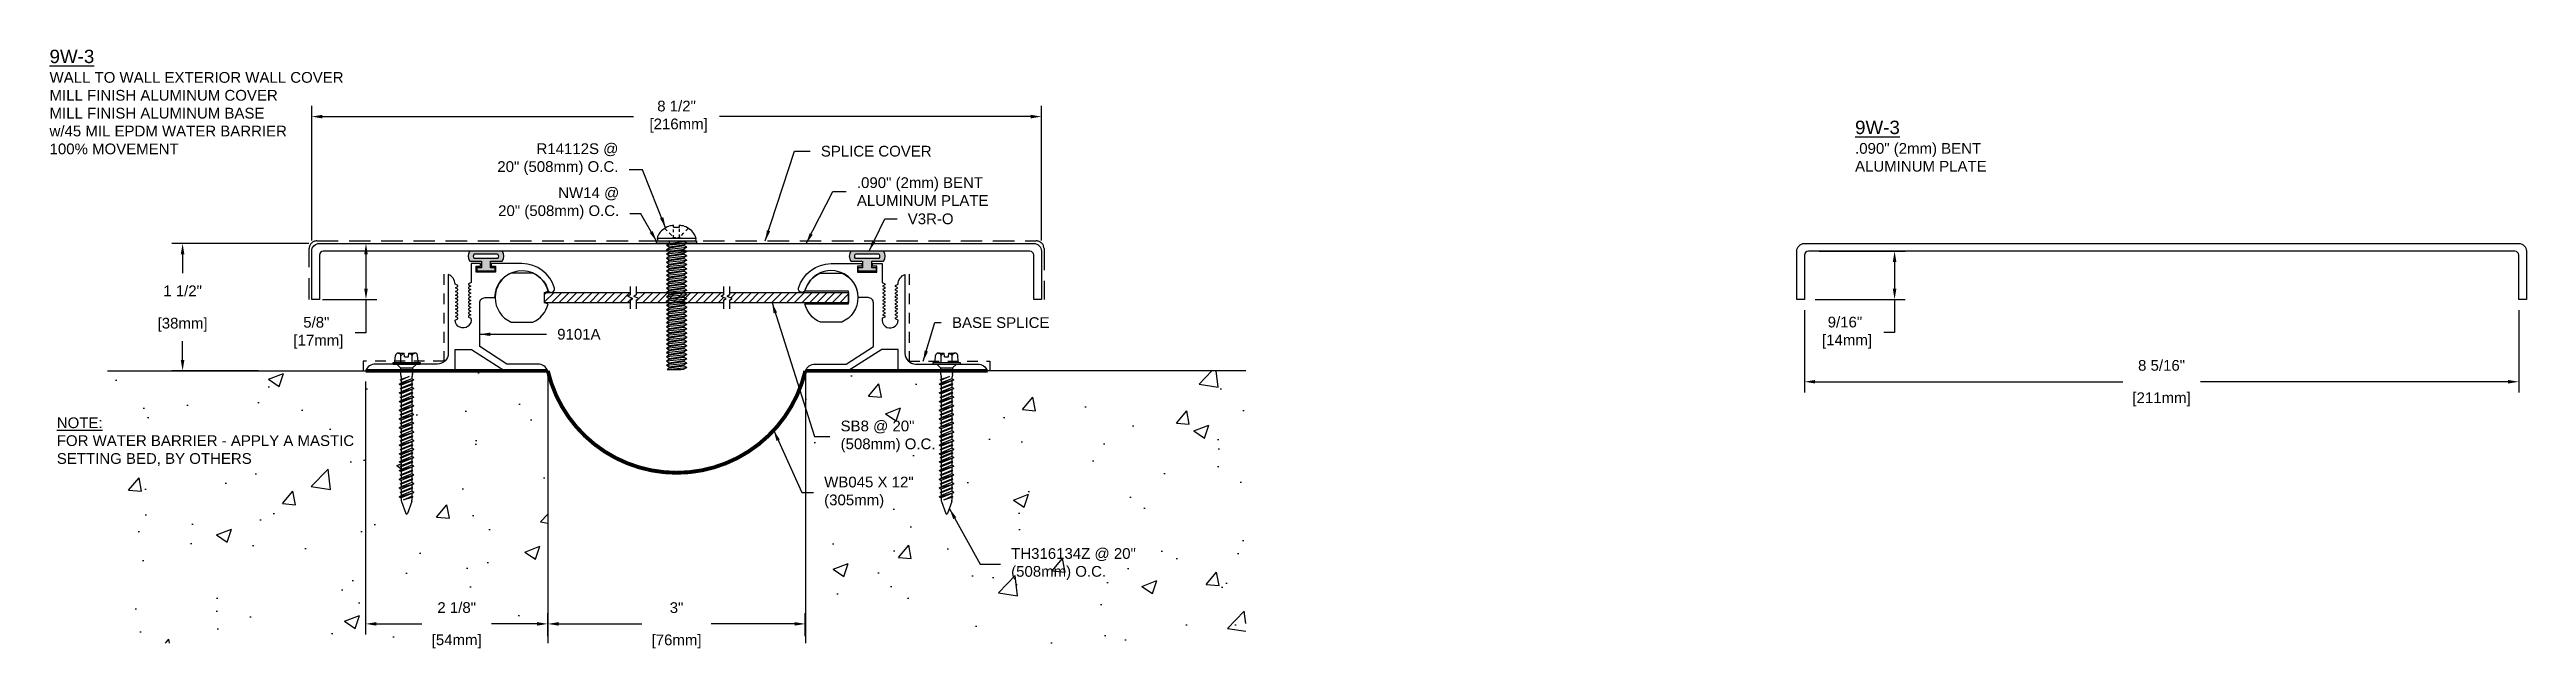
# Model space of a CAD drawing. Header units: inches. Extents: x 1.6 to 30.5, y 3.5 to 10.5.
import ezdxf

# ---------------------------------------------------------------- set-up
doc = ezdxf.new("R2010")
doc.units = ezdxf.units.IN
doc.header["$MEASUREMENT"] = 0
doc.linetypes.add('DASHED2', pattern=[0.375, 0.25, -0.125])
for name, color, linetype in [('ANCHORS', 4, 'Continuous'), ('CONDITIONS', 1, 'Continuous'), ('DIMENSIONS', 3, 'Continuous'), ('FILLERS', 2, 'Continuous'), ('METALS', 7, 'Continuous'), ('TEXT', 2, 'Continuous')]:
    doc.layers.add(name, color=color, linetype=linetype)
doc.styles.add('ARIAL', font='arial.ttf')
doc.dimstyles.new('Arial', dxfattribs={"dimtxt": 0.125, "dimasz": 0.125, "dimexe": 0.125, "dimexo": 0.125, "dimgap": 0.125, "dimtad": 0, "dimtih": 1, "dimtoh": 1, "dimdec": 4, "dimzin": 3, "dimdsep": 46, "dimlunit": 4, "dimtxsty": 'ARIAL', "dimcen": 0.125, "dimadec": 0, "dimazin": 0, "dimtfac": 1, "dimtdec": 4, "dimtofl": 0, "dimtmove": 0, "dimatfit": 3, "dimfxl": 0, "dimfrac": 2, "dimtolj": 1, "dimtzin": 0, "dimarcsym": 0})
pattern_1 = [(50, (0, 0.045), (1.79315, -0.15688), [0.1875, -2.0625]), (355, (0, 0.045), (-0.34688, 1.88048), [0.15, -1.65]), (100.451, (0.1494, 0.032), (1.44627, 1.7236), [0.15935, -1.75286]), (46.184, (0, 0.545), (2.6681, -0.4138), [0.28125, -3.09375]), (96.636, (0.2223, 0.5105), (2.33666, 2.4353), [0.23903, -2.6293]), (351.184, (0, 0.545), (2.33665, 2.4353), [0.225, -2.475]), (21, (0.25, 0.42), (1.49227, -1.00655), [0.1875, -2.0625]), (326, (0.25, 0.42), (0.60829, 1.81288), [0.15, -1.65]), (71.451, (0.3744, 0.3361), (2.10056, 0.80633), [0.15935, -1.75286]), (37.5, (0, 0.045), (0.0304, 0.832235), [0, -1.63, 0, -1.675, 0, -1.65625]), (7.5, (0, 0.045), (0.657674, 0.98603), [0, -0.955, 0, -1.5925, 0, -0.63125]), (327.5, (-0.5575, 0.045), (1.334556, -0.056387), [0, -0.625, 0, -1.95, 0, -2.5875]), (317.5, (-0.8075, 0.045), (1.457965, 0.25026), [0, -0.8125, 0, -1.295, 0, -1.8375])]

msp = doc.modelspace()

# ---------------------------------------------------------------- texts
at = {"layer": 'TEXT', "attachment_point": 1, "style": 'ARIAL'}
for s, insert, char_height, width in [('{\\L9W-3\\P\\H0.8x;\\lWALL TO WALL EXTERIOR WALL COVER\\PMILL FINISH ALUMINUM COVER\\PMILL FINISH ALUMINUM BASE\\Pw/45 MIL EPDM WATER BARRIER\\P100% MOVEMENT}', (1.62554, 10.50894), 0.15625, 4.3116564), ('{\\L9W-3\\P\\H0.8x;\\l.090" (2mm) BENT\\PALUMINUM PLATE}', (22.65687, 9.68152), 0.15625, 4.3125), ('{\\LNOTE:}\\PFOR WATER BARRIER - APPLY A MASTIC SETTING BED, BY OTHERS', (1.71011, 6.22234), 0.125, 3.5528074)]:
    msp.add_mtext(s, dxfattribs=dict(at, insert=insert, char_height=char_height, width=width))
at = {"layer": 'TEXT', "char_height": 0.125, "style": 'ARIAL'}
for s, insert, attachment_point in [('R14112S @\\P20" (508mm) O.C.', (8.25186, 9.04643), 9), ('SPLICE COVER', (10.60983, 9.3251), 4), ('.090" (2mm) BENT\\PALUMINUM PLATE', (11.0301, 8.85409), 4), ('\\A1;NW14 @\\P20" (508mm) O.C.', (8.26168, 8.5323), 9), ('V3R-O', (11.62202, 8.53642), 4), ('9101A', (7.53891, 7.19138), 4), ('\\A1;BASE SPLICE', (12.13763, 7.3902), 1), ('SB8 @ 20"\\P(508mm) O.C.', (10.83985, 5.99944), 4), ('WB045 X 12"\\P(305mm)', (10.64877, 5.34602), 4), ('TH316134Z @ 20"\\P(508mm) O.C.', (12.82659, 4.51271), 4)]:
    msp.add_mtext(s, dxfattribs=dict(at, insert=insert, attachment_point=attachment_point))

# ---------------------------------------------------------------- blocks, each defined once
blk = doc.blocks.new('TH-316134')
for p, q in [((-0.157, 0.019), (0.157, 0.019)), ((-0.157, 0), (-0.157, 0.019)), ((-0.157, 0), (0.157, 0)), ((-0.135, 0.029), (-0.129, 0.1)), ((-0.115, 0), (-0.07, -0.045)), ((-0.097, 0.127), (-0.027, 0.127)), ((-0.065, 0.019), (-0.065, 0.1)), ((-0.023, 0.083), (-0.027, 0.127)), ((-0.023, 0.083), (0.023, 0.083)), ((0.023, 0.083), (0.027, 0.127)), ((0.027, 0.127), (0.097, 0.127)), ((0.064, 0.019), (0.064, 0.1)), ((0.115, 0), (0.07, -0.045)), ((0.135, 0.029), (0.129, 0.1)), ((0.157, 0.019), (0.157, 0)), ((-0.086, -0.234), (0.086, -0.184)), ((-0.086, -0.234), (-0.062, -0.221)), ((-0.086, -0.234), (-0.062, -0.247)), ((-0.086, -0.336), (0.086, -0.285)), ((-0.074, -0.184), (0.032, -0.147)), ((-0.074, -0.184), (-0.062, -0.177)), ((-0.074, -0.184), (-0.062, -0.19)), ((-0.074, -0.285), (0.074, -0.234)), ((-0.074, -0.285), (-0.062, -0.279)), ((-0.074, -0.285), (-0.062, -0.291)), ((-0.07, -0.045), (0.07, -0.045)), ((-0.07, -0.045), (-0.07, -0.112)), ((-0.069, -0.122), (-0.063, -0.148)), ((0.032, -0.147), (-0.062, -0.19)), ((-0.062, -0.177), (0.032, -0.147)), ((-0.062, -0.157), (-0.062, -0.177)), ((0.062, -0.171), (-0.062, -0.221)), ((-0.062, -0.19), (-0.062, -0.221)), ((0.062, -0.197), (-0.062, -0.247)), ((-0.062, -0.279), (0.062, -0.228)), ((0.062, -0.241), (-0.062, -0.291)), ((-0.062, -0.247), (-0.062, -0.279)), ((0.062, -0.272), (-0.062, -0.323)), ((0.062, -0.157), (0.062, -0.171)), ((0.086, -0.184), (0.062, -0.171)), ((0.086, -0.184), (0.062, -0.197)), ((0.062, -0.197), (0.062, -0.228)), ((0.074, -0.234), (0.062, -0.228)), ((0.074, -0.234), (0.062, -0.241)), ((0.062, -0.241), (0.062, -0.272)), ((0.086, -0.285), (0.062, -0.272)), ((0.086, -0.285), (0.062, -0.298)), ((0.069, -0.122), (0.063, -0.148)), ((0.07, -0.045), (0.07, -0.112)), ((-0.086, -0.336), (-0.062, -0.323)), ((-0.086, -0.336), (-0.062, -0.349)), ((-0.086, -0.437), (0.086, -0.387)), ((-0.086, -0.437), (-0.062, -0.425)), ((-0.086, -0.437), (-0.062, -0.45)), ((-0.086, -0.539), (0.086, -0.488)), ((-0.086, -0.539), (-0.062, -0.526)), ((-0.086, -0.539), (-0.062, -0.552)), ((-0.074, -0.387), (0.074, -0.336)), ((-0.074, -0.387), (-0.062, -0.381)), ((-0.074, -0.387), (-0.062, -0.393)), ((-0.074, -0.488), (0.074, -0.437)), ((-0.074, -0.488), (-0.062, -0.482)), ((-0.074, -0.488), (-0.062, -0.494)), ((-0.074, -0.59), (0.074, -0.539)), ((-0.062, -0.291), (-0.062, -0.323)), ((0.062, -0.298), (-0.062, -0.349)), ((-0.062, -0.381), (0.062, -0.33)), ((0.062, -0.342), (-0.062, -0.393)), ((-0.062, -0.349), (-0.062, -0.381)), ((0.062, -0.374), (-0.062, -0.425)), ((-0.062, -0.393), (-0.062, -0.425)), ((0.062, -0.4), (-0.062, -0.45)), ((-0.062, -0.482), (0.062, -0.431)), ((0.062, -0.444), (-0.062, -0.494)), ((-0.062, -0.45), (-0.062, -0.482)), ((0.062, -0.475), (-0.062, -0.526)), ((-0.062, -0.494), (-0.062, -0.526)), ((0.062, -0.501), (-0.062, -0.552)), ((-0.062, -0.584), (0.062, -0.533)), ((0.062, -0.545), (-0.062, -0.596)), ((-0.062, -0.552), (-0.062, -0.584)), ((0.062, -0.577), (-0.062, -0.628)), ((0.062, -0.298), (0.062, -0.33)), ((0.074, -0.336), (0.062, -0.33)), ((0.074, -0.336), (0.062, -0.342)), ((0.062, -0.342), (0.062, -0.374)), ((0.086, -0.387), (0.062, -0.374)), ((0.086, -0.387), (0.062, -0.4)), ((0.062, -0.4), (0.062, -0.431)), ((0.074, -0.437), (0.062, -0.431)), ((0.074, -0.437), (0.062, -0.444)), ((0.062, -0.444), (0.062, -0.475)), ((0.086, -0.488), (0.062, -0.475)), ((0.086, -0.488), (0.062, -0.501)), ((0.062, -0.501), (0.062, -0.533)), ((0.074, -0.539), (0.062, -0.533)), ((0.074, -0.539), (0.062, -0.545)), ((0.062, -0.545), (0.062, -0.577)), ((0.086, -0.59), (0.062, -0.577)), ((-0.086, -0.641), (0.086, -0.59)), ((-0.086, -0.641), (-0.062, -0.628)), ((-0.086, -0.641), (-0.062, -0.654)), ((-0.086, -0.742), (0.086, -0.691)), ((-0.086, -0.742), (-0.062, -0.729)), ((-0.086, -0.742), (-0.062, -0.755)), ((-0.086, -0.844), (0.086, -0.793)), ((-0.086, -0.844), (-0.062, -0.831)), ((-0.086, -0.844), (-0.062, -0.857)), ((-0.074, -0.59), (-0.062, -0.584)), ((-0.074, -0.59), (-0.062, -0.596)), ((-0.074, -0.691), (0.074, -0.641)), ((-0.074, -0.691), (-0.062, -0.685)), ((-0.074, -0.691), (-0.062, -0.698)), ((-0.074, -0.793), (0.074, -0.742)), ((-0.074, -0.793), (-0.062, -0.787)), ((-0.074, -0.793), (-0.062, -0.799)), ((-0.074, -0.895), (0.074, -0.844)), ((-0.062, -0.596), (-0.062, -0.628)), ((0.062, -0.603), (-0.062, -0.654)), ((-0.062, -0.685), (0.062, -0.634)), ((0.062, -0.647), (-0.062, -0.698)), ((-0.062, -0.654), (-0.062, -0.685)), ((0.062, -0.678), (-0.062, -0.729)), ((-0.062, -0.698), (-0.062, -0.729)), ((0.062, -0.704), (-0.062, -0.755)), ((-0.062, -0.787), (0.062, -0.736)), ((0.062, -0.748), (-0.062, -0.799)), ((-0.062, -0.755), (-0.062, -0.787)), ((0.062, -0.78), (-0.062, -0.831)), ((-0.062, -0.799), (-0.062, -0.831)), ((0.062, -0.806), (-0.062, -0.857)), ((-0.062, -0.888), (0.062, -0.838)), ((0.062, -0.85), (-0.062, -0.901)), ((-0.062, -0.857), (-0.062, -0.888)), ((0.086, -0.59), (0.062, -0.603)), ((0.062, -0.603), (0.062, -0.634)), ((0.074, -0.641), (0.062, -0.634)), ((0.074, -0.641), (0.062, -0.647)), ((0.062, -0.647), (0.062, -0.678)), ((0.086, -0.691), (0.062, -0.678)), ((0.086, -0.691), (0.062, -0.704)), ((0.062, -0.704), (0.062, -0.736)), ((0.074, -0.742), (0.062, -0.736)), ((0.074, -0.742), (0.062, -0.748)), ((0.062, -0.748), (0.062, -0.78)), ((0.086, -0.793), (0.062, -0.78)), ((0.086, -0.793), (0.062, -0.806)), ((0.062, -0.806), (0.062, -0.838)), ((0.074, -0.844), (0.062, -0.838)), ((0.074, -0.844), (0.062, -0.85)), ((0.062, -0.85), (0.062, -0.882)), ((-0.086, -0.945), (0.086, -0.895)), ((-0.086, -0.945), (-0.062, -0.932)), ((-0.086, -0.945), (-0.062, -0.958)), ((-0.086, -1.047), (0.086, -0.996)), ((-0.086, -1.047), (-0.062, -1.034)), ((-0.086, -1.047), (-0.062, -1.06)), ((-0.086, -1.141), (0.086, -1.09)), ((-0.086, -1.141), (-0.062, -1.128)), ((-0.086, -1.141), (-0.062, -1.154)), ((-0.074, -0.895), (-0.062, -0.888)), ((-0.074, -0.895), (-0.062, -0.901)), ((-0.074, -0.996), (0.074, -0.945)), ((-0.074, -0.996), (-0.062, -0.99)), ((-0.074, -0.996), (-0.062, -1.002)), ((-0.074, -1.09), (0.074, -1.039)), ((-0.074, -1.09), (-0.062, -1.084)), ((-0.074, -1.09), (-0.062, -1.096)), ((-0.074, -1.191), (0.074, -1.141)), ((0.062, -0.882), (-0.062, -0.932)), ((-0.062, -0.901), (-0.062, -0.932)), ((0.062, -0.907), (-0.062, -0.958)), ((-0.062, -0.99), (0.062, -0.939)), ((0.062, -0.951), (-0.062, -1.002)), ((-0.062, -0.958), (-0.062, -0.99)), ((0.062, -0.983), (-0.062, -1.034)), ((-0.062, -1.002), (-0.062, -1.034)), ((0.062, -1.009), (-0.062, -1.06)), ((-0.062, -1.084), (0.062, -1.033)), ((0.062, -1.045), (-0.062, -1.096)), ((-0.062, -1.052), (-0.062, -1.084)), ((0.062, -1.077), (-0.062, -1.128)), ((-0.062, -1.096), (-0.062, -1.128)), ((0.062, -1.103), (-0.062, -1.154)), ((-0.062, -1.185), (0.062, -1.134)), ((0.062, -1.147), (-0.062, -1.198)), ((-0.062, -1.154), (-0.062, -1.185)), ((0.086, -0.895), (0.062, -0.882)), ((0.086, -0.895), (0.062, -0.907)), ((0.062, -0.907), (0.062, -0.939)), ((0.074, -0.945), (0.062, -0.939)), ((0.074, -0.945), (0.062, -0.951)), ((0.062, -0.951), (0.062, -0.983)), ((0.086, -0.996), (0.062, -0.983)), ((0.086, -0.996), (0.062, -1.009)), ((0.062, -1.001), (0.062, -1.033)), ((0.074, -1.039), (0.062, -1.033)), ((0.074, -1.039), (0.062, -1.045)), ((0.062, -1.045), (0.062, -1.077)), ((0.086, -1.09), (0.062, -1.077)), ((0.086, -1.09), (0.062, -1.103)), ((0.062, -1.103), (0.062, -1.134)), ((0.074, -1.141), (0.062, -1.134)), ((0.074, -1.141), (0.062, -1.147)), ((0.062, -1.147), (0.062, -1.178)), ((-0.086, -1.242), (0.086, -1.191)), ((-0.086, -1.242), (-0.062, -1.229)), ((-0.086, -1.242), (-0.062, -1.255)), ((-0.086, -1.344), (0.086, -1.293)), ((-0.086, -1.344), (-0.062, -1.331)), ((-0.086, -1.344), (-0.062, -1.357)), ((-0.086, -1.445), (0.086, -1.395)), ((-0.086, -1.445), (-0.062, -1.432)), ((-0.074, -1.191), (-0.062, -1.185)), ((-0.074, -1.191), (-0.062, -1.198)), ((-0.074, -1.293), (0.074, -1.242)), ((-0.074, -1.293), (-0.062, -1.287)), ((-0.074, -1.293), (-0.062, -1.299)), ((-0.074, -1.395), (0.074, -1.344)), ((-0.074, -1.395), (-0.062, -1.388)), ((-0.074, -1.395), (-0.062, -1.401)), ((0.062, -1.178), (-0.062, -1.229)), ((-0.062, -1.198), (-0.062, -1.229)), ((0.062, -1.204), (-0.062, -1.255)), ((-0.062, -1.287), (0.062, -1.236)), ((0.062, -1.248), (-0.062, -1.299)), ((-0.062, -1.255), (-0.062, -1.287)), ((0.062, -1.28), (-0.062, -1.331)), ((-0.062, -1.299), (-0.062, -1.331)), ((0.062, -1.306), (-0.062, -1.357)), ((-0.062, -1.388), (0.062, -1.338)), ((0.062, -1.35), (-0.062, -1.401)), ((-0.062, -1.357), (-0.062, -1.388)), ((0.062, -1.382), (-0.062, -1.432)), ((-0.062, -1.401), (-0.062, -1.432)), ((0.062, -1.407), (-0.062, -1.458)), ((-0.062, -1.49), (0.062, -1.439)), ((0.086, -1.191), (0.062, -1.178)), ((0.086, -1.191), (0.062, -1.204)), ((0.062, -1.204), (0.062, -1.236)), ((0.074, -1.242), (0.062, -1.236)), ((0.074, -1.242), (0.062, -1.248)), ((0.062, -1.248), (0.062, -1.28)), ((0.086, -1.293), (0.062, -1.28)), ((0.086, -1.293), (0.062, -1.306)), ((0.062, -1.306), (0.062, -1.338)), ((0.074, -1.344), (0.062, -1.338)), ((0.074, -1.344), (0.062, -1.35)), ((0.062, -1.35), (0.062, -1.382)), ((0.086, -1.395), (0.062, -1.382)), ((0.086, -1.395), (0.062, -1.407)), ((0.062, -1.407), (0.062, -1.439)), ((0.074, -1.445), (0.062, -1.439)), ((-0.086, -1.445), (-0.062, -1.458)), ((-0.086, -1.547), (0.086, -1.496)), ((-0.086, -1.547), (-0.062, -1.534)), ((-0.086, -1.547), (-0.062, -1.56)), ((-0.074, -1.496), (0.074, -1.445)), ((-0.074, -1.496), (-0.062, -1.49)), ((-0.074, -1.496), (-0.062, -1.502)), ((0.062, -1.451), (-0.062, -1.502)), ((-0.062, -1.458), (-0.062, -1.49)), ((0.062, -1.483), (-0.062, -1.534)), ((-0.062, -1.502), (-0.062, -1.534)), ((0.062, -1.509), (-0.062, -1.56)), ((-0.062, -1.56), (-0.062, -1.586)), ((-0.06, -1.601), (-0.01, -1.744)), ((-0.034, -1.584), (0.062, -1.541)), ((-0.034, -1.584), (0.074, -1.547)), ((0.062, -1.553), (-0.034, -1.584)), ((0.06, -1.601), (0.01, -1.744)), ((0.074, -1.445), (0.062, -1.451)), ((0.062, -1.451), (0.062, -1.483)), ((0.086, -1.496), (0.062, -1.483)), ((0.086, -1.496), (0.062, -1.509)), ((0.062, -1.509), (0.062, -1.541)), ((0.074, -1.547), (0.062, -1.541)), ((0.074, -1.547), (0.062, -1.553)), ((0.062, -1.553), (0.062, -1.586))]:
    blk.add_line(p, q)
for centre, radius, start, end in [((-0.146, 0.03), 0.0112, 270, 355), ((-0.097, 0.095), 0.0327, 9.285, 170.715), ((0, 0.038), 0.0896, 107.4215, 136.0407), ((0, 0.038), 0.0896, 43.9593, 72.5785), ((0.097, 0.095), 0.0327, 9.285, 170.715), ((0.146, 0.03), 0.0112, 185, 270), ((-0.023, -0.112), 0.0465, 180, 191.9357), ((-0.109, -0.157), 0.0465, 0, 11.9357), ((0.109, -0.157), 0.0465, 168.0643, 180), ((0.023, -0.112), 0.0465, 348.0643, 0), ((-0.016, -1.586), 0.0465, 180, 199.3058), ((0.016, -1.586), 0.0465, 340.6942, 0), ((0, -1.739), 0.0106, 204.1001, 335.8999)]:
    blk.add_arc(centre, radius, start, end)
blk = doc.blocks.new('TH316134')
blk.add_blockref('TH-316134', (0, 0))
blk = doc.blocks.new('*D3')
at = {"layer": 'Defpoints', "color": 0}
for p in [(4.769, 8.25), (3.175, 6.765), (4.184, 6.765)]:
    blk.add_point(p, dxfattribs=at)
at = {"layer": 'DIMENSIONS', "color": 0, "lineweight": -2}
for p, q in [((4.644, 8.25), (3.05, 8.25)), ((3.175, 8.125), (3.175, 7.902)), ((3.175, 6.89), (3.175, 7.113)), ((4.059, 6.765), (3.05, 6.765))]:
    blk.add_line(p, q, dxfattribs=at)
at = {"layer": 'DIMENSIONS', "color": 0}
for points in [[(3.154, 8.125), (3.196, 8.125), (3.175, 8.25)], [(3.154, 6.89), (3.196, 6.89), (3.175, 6.765)]]:
    blk.add_solid(points, dxfattribs=at)
at = {"layer": 'DIMENSIONS', "color": 0, "char_height": 0.125, "attachment_point": 5, "style": 'ARIAL'}
for s, insert in [('\\A1;1 1/2"', (3.175, 7.697)), ('\\A1;[38mm]', (3.175, 7.302))]:
    blk.add_mtext(s, dxfattribs=dict(at, insert=insert))
blk = doc.blocks.new('*D4')
at = {"layer": 'Defpoints', "color": 0}
for p in [(5.307, 6.765), (7.429, 3.815), (7.429, 3.547)]:
    blk.add_point(p, dxfattribs=at)
at = {"layer": 'DIMENSIONS', "color": 0, "lineweight": -2}
for p, q in [((5.307, 6.64), (5.307, 3.69)), ((5.432, 3.815), (5.963, 3.815)), ((7.304, 3.815), (6.772, 3.815)), ((7.429, 3.672), (7.429, 3.94))]:
    blk.add_line(p, q, dxfattribs=at)
at = {"layer": 'DIMENSIONS', "color": 0}
for points in [[(5.432, 3.836), (5.432, 3.795), (5.307, 3.815)], [(7.304, 3.836), (7.304, 3.795), (7.429, 3.815)]]:
    blk.add_solid(points, dxfattribs=at)
at = {"layer": 'DIMENSIONS', "color": 0, "char_height": 0.125, "attachment_point": 5, "style": 'ARIAL'}
for s, insert in [('\\A1;2 1/8"', (6.368, 4.005)), ('\\A1;[54mm]', (6.368, 3.611))]:
    blk.add_mtext(s, dxfattribs=dict(at, insert=insert))
blk = doc.blocks.new('*D5')
at = {"layer": 'Defpoints', "color": 0}
for p in [(4.769, 8.25), (4.679, 7.597), (5.311, 7.597)]:
    blk.add_point(p, dxfattribs=at)
at = {"layer": 'DIMENSIONS', "color": 0, "lineweight": -2}
for p, q in [((4.894, 8.25), (5.436, 8.25)), ((5.311, 8.125), (5.311, 7.722)), ((4.804, 7.597), (5.436, 7.597)), ((5.311, 7.597), (5.311, 7.208)), ((5.311, 7.208), (5.186, 7.208))]:
    blk.add_line(p, q, dxfattribs=at)
at = {"layer": 'DIMENSIONS', "color": 0}
for points in [[(5.291, 8.125), (5.332, 8.125), (5.311, 8.25)], [(5.291, 7.722), (5.332, 7.722), (5.311, 7.597)]]:
    blk.add_solid(points, dxfattribs=at)
at = {"layer": 'DIMENSIONS', "color": 0, "insert": (4.733, 7.208), "char_height": 0.125, "attachment_point": 5, "style": 'ARIAL'}
blk.add_mtext('\\A1;5/8"\\P [17mm]', dxfattribs=at)
blk = doc.blocks.new('*D6')
at = {"layer": 'Defpoints', "color": 0}
for p in [(10.429, 3.815), (7.429, 3.547), (10.429, 3.547)]:
    blk.add_point(p, dxfattribs=at)
at = {"layer": 'DIMENSIONS', "color": 0, "lineweight": -2}
for p, q in [((7.429, 3.672), (7.429, 3.94)), ((7.554, 3.815), (8.525, 3.815)), ((10.304, 3.815), (9.334, 3.815)), ((10.429, 3.672), (10.429, 3.94))]:
    blk.add_line(p, q, dxfattribs=at)
at = {"layer": 'DIMENSIONS', "color": 0}
for points in [[(7.554, 3.836), (7.554, 3.795), (7.429, 3.815)], [(10.304, 3.836), (10.304, 3.795), (10.429, 3.815)]]:
    blk.add_solid(points, dxfattribs=at)
at = {"layer": 'DIMENSIONS', "color": 0, "char_height": 0.125, "attachment_point": 5, "style": 'ARIAL'}
for s, insert in [('\\A1;3"', (8.929, 4.004)), ('\\A1;[76mm]', (8.929, 3.61))]:
    blk.add_mtext(s, dxfattribs=dict(at, insert=insert))
blk = doc.blocks.new('*D7')
at = {"layer": 'Defpoints', "color": 0}
for p in [(13.179, 9.729), (4.679, 8.16), (13.179, 8.16)]:
    blk.add_point(p, dxfattribs=at)
at = {"layer": 'DIMENSIONS', "color": 0, "lineweight": -2}
for p, q in [((4.679, 8.285), (4.679, 9.854)), ((13.179, 8.285), (13.179, 9.854)), ((4.804, 9.729), (8.428, 9.729)), ((13.054, 9.729), (9.431, 9.729))]:
    blk.add_line(p, q, dxfattribs=at)
at = {"layer": 'DIMENSIONS', "color": 0}
for points in [[(4.804, 9.75), (4.804, 9.708), (4.679, 9.729)], [(13.054, 9.75), (13.054, 9.708), (13.179, 9.729)]]:
    blk.add_solid(points, dxfattribs=at)
at = {"layer": 'DIMENSIONS', "color": 0, "insert": (8.929, 9.729), "char_height": 0.125, "attachment_point": 5, "style": 'ARIAL'}
blk.add_mtext('\\A1;8 1/2"\\P [216mm]', dxfattribs=at)
blk = doc.blocks.new('SB8')
h = blk.add_hatch()
h.set_pattern_fill('ANSI31', color=256, scale=0.5, style=0)
h.paths.add_polyline_path([(10.933, 12.34), (10.933, 12.46), (9.547, 12.46), (9.547, 12.43), (9.518, 12.411), (9.576, 12.389), (9.547, 12.37), (9.547, 12.34)])
h.paths.add_polyline_path([(8.46, 12.46), (8.46, 12.43), (8.431, 12.411), (8.489, 12.389), (8.46, 12.37), (8.46, 12.34), (9.477, 12.34), (9.477, 12.37), (9.506, 12.389), (9.448, 12.411), (9.477, 12.43), (9.477, 12.46)])
h.paths.add_polyline_path([(8.361, 12.411), (8.39, 12.43), (8.39, 12.46), (7.391, 12.46), (7.391, 12.34), (8.39, 12.34), (8.39, 12.37), (8.419, 12.389)])
for p, q in [((8.39, 12.43), (8.361, 12.411)), ((8.419, 12.389), (8.361, 12.411)), ((8.39, 12.53), (8.39, 12.43)), ((8.46, 12.43), (8.431, 12.411)), ((8.489, 12.389), (8.431, 12.411)), ((8.46, 12.53), (8.46, 12.43)), ((9.477, 12.43), (9.448, 12.411)), ((9.506, 12.389), (9.448, 12.411)), ((9.477, 12.53), (9.477, 12.43)), ((9.547, 12.43), (9.518, 12.411)), ((9.576, 12.389), (9.518, 12.411)), ((9.547, 12.53), (9.547, 12.43)), ((8.39, 12.37), (8.419, 12.389)), ((8.39, 12.37), (8.39, 12.27)), ((8.46, 12.37), (8.489, 12.389)), ((8.46, 12.37), (8.46, 12.27)), ((9.477, 12.37), (9.506, 12.389)), ((9.477, 12.37), (9.477, 12.27)), ((9.547, 12.37), (9.576, 12.389)), ((9.547, 12.37), (9.547, 12.27))]:
    blk.add_line(p, q)
for points in [[(7.432, 12.474, 0.233897), (7.254, 12.686), (7.004, 12.686, 0.654654), (7.004, 12.113), (7.254, 12.113, 0.233897), (7.432, 12.325), (7.391, 12.34), (7.391, 12.46)], [(10.933, 12.474), (10.425, 12.474, -0.233897), (10.604, 12.686), (10.854, 12.686, -0.654654), (10.854, 12.113), (10.604, 12.113, -0.233897), (10.425, 12.325), (10.933, 12.325)]]:
    blk.add_lwpolyline(points, format="xyb", close=True)
for points in [[(7.391, 12.46), (8.39, 12.46)], [(8.46, 12.46), (9.477, 12.46)], [(9.547, 12.46), (10.933, 12.46), (10.933, 12.34), (9.547, 12.34)], [(8.39, 12.34), (7.391, 12.34)], [(9.477, 12.34), (8.46, 12.34)]]:
    blk.add_lwpolyline(points)
blk = doc.blocks.new('9101a')
blk.add_lwpolyline([(-0.925, 0.836), (-0.897, 0.822), (-0.925, 0.807), (-0.925, 0.795), (-0.897, 0.78), (-0.925, 0.766), (-0.925, 0.753), (-0.897, 0.739), (-0.925, 0.724), (-0.925, 0.711), (-0.897, 0.697), (-0.925, 0.682), (-0.925, 0.67), (-0.897, 0.655), (-0.925, 0.641), (-0.925, 0.628), (-0.895, 0.613, -1.093785), (-1.08, 0.591), (-1.049, 0.607), (-1.049, 0.62), (-1.077, 0.634), (-1.049, 0.649), (-1.049, 0.661), (-1.077, 0.676), (-1.049, 0.691), (-1.049, 0.703), (-1.077, 0.718), (-1.049, 0.732), (-1.049, 0.745), (-1.077, 0.759), (-1.049, 0.774), (-1.049, 0.786), (-1.077, 0.801), (-1.049, 0.816), (-1.049, 0.828), (-1.077, 0.843), (-1.049, 0.857), (-1.049, 0.87), (-1.077, 0.884), (-1.049, 0.899), (-1.049, 0.911), (-1.077, 0.926), (-1.049, 0.941), (-1.049, 0.953), (-1.077, 0.968), (-1.049, 0.982), (-1.049, 0.995), (-1.08, 1.011, 0.304337), (-1.16, 1.125), (-1.16, 0.205, -0.414214), (-1.285, 0.08), (-2.006, 0.08, 0.310805), (-2.123, 0), (-1.08, 0), (-1.08, 0.25), (-0.89, 0.25), (-0.5, 0), (0, 0, 0.306943), (-0.115, 0.08), (-0.477, 0.08), (-0.793, 0.283), (-0.793, 0.792, -0.414214), (-0.731, 0.854), (-0.616, 0.854, -0.865696), (0.001, 0.944, 1), (0.078, 0.966, 0.330951), (-0.301, 1.25), (-0.658, 1.25), (-0.658, 1.22), (-0.608, 1.22), (-0.608, 1.152), (-0.833, 1.152), (-0.833, 1.22), (-0.783, 1.22), (-0.783, 1.25), (-0.893, 1.25), (-0.893, 1.032), (-0.925, 1.016), (-0.925, 1.003), (-0.897, 0.989), (-0.925, 0.974), (-0.925, 0.961), (-0.897, 0.947), (-0.925, 0.932), (-0.925, 0.92), (-0.897, 0.905), (-0.925, 0.891), (-0.925, 0.878), (-0.897, 0.864), (-0.925, 0.849)], format="xyb", close=True)
blk = doc.blocks.new('V3Rb')
h = blk.add_hatch(color=256)
h.paths.add_polyline_path([(0.189, 0.227), (-0.189, 0.227, 0.336159), (-0.189, 0.11), (-0.053, 0.11), (-0.053, 0.035), (-0.108, 0.035), (-0.108, 0), (0.108, 0), (0.108, 0.035), (0.052, 0.035), (0.052, 0.11), (0.15, 0.11), (0.189, 0.11, 0.336159)])
h.paths.add_polyline_path([(0.136, 0.142), (-0.136, 0.142, -0.325717), (-0.136, 0.196), (0.136, 0.196, -0.325717)], flags=16)
blk.add_lwpolyline([(0.189, 0.11, 0.336159), (0.189, 0.227), (-0.189, 0.227, 0.336159), (-0.189, 0.11), (-0.053, 0.11), (-0.053, 0.035), (-0.108, 0.035), (-0.108, 0), (0.108, 0), (0.108, 0.035), (0.052, 0.035), (0.052, 0.11), (0.189, 0.11)], format="xyb")
blk.add_lwpolyline([(0.136, 0.196, -0.325717), (0.136, 0.142), (-0.136, 0.142, -0.325717), (-0.136, 0.196)], format="xyb", close=True)
blk = doc.blocks.new('*D13')
at = {"layer": 'Defpoints', "color": 0}
for p in [(22.067, 7.597), (30.387, 7.597), (30.387, 6.638)]:
    blk.add_point(p, dxfattribs=at)
at = {"layer": 'DIMENSIONS', "color": 0, "lineweight": -2}
for p, q in [((22.067, 7.472), (22.067, 6.513)), ((30.387, 7.472), (30.387, 6.513)), ((22.192, 6.638), (25.774, 6.638)), ((30.262, 6.638), (26.681, 6.638))]:
    blk.add_line(p, q, dxfattribs=at)
at = {"layer": 'DIMENSIONS', "color": 0}
for points in [[(22.192, 6.659), (22.192, 6.617), (22.067, 6.638)], [(30.262, 6.659), (30.262, 6.617), (30.387, 6.638)]]:
    blk.add_solid(points, dxfattribs=at)
at = {"layer": 'DIMENSIONS', "color": 0, "char_height": 0.125, "attachment_point": 5, "style": 'ARIAL'}
for s, insert in [('\\A1;8 5/16"', (26.227, 6.828)), ('\\A1;[211mm]', (26.227, 6.433))]:
    blk.add_mtext(s, dxfattribs=dict(at, insert=insert))
blk = doc.blocks.new('*D14')
at = {"layer": 'Defpoints', "color": 0}
for p in [(22.112, 8.16), (22.067, 7.597), (23.117, 7.597)]:
    blk.add_point(p, dxfattribs=at)
at = {"layer": 'DIMENSIONS', "color": 0, "lineweight": -2}
for p, q in [((22.237, 8.16), (23.242, 8.16)), ((23.117, 8.035), (23.117, 7.722)), ((22.192, 7.597), (23.242, 7.597)), ((23.117, 7.597), (23.117, 7.211)), ((23.117, 7.211), (22.992, 7.211))]:
    blk.add_line(p, q, dxfattribs=at)
at = {"layer": 'DIMENSIONS', "color": 0}
for points in [[(23.096, 8.035), (23.138, 8.035), (23.117, 8.16)], [(23.096, 7.722), (23.138, 7.722), (23.117, 7.597)]]:
    blk.add_solid(points, dxfattribs=at)
at = {"layer": 'DIMENSIONS', "color": 0, "insert": (22.539, 7.211), "char_height": 0.125, "attachment_point": 5, "style": 'ARIAL'}
blk.add_mtext('\\A1;9/16"\\P [14mm]', dxfattribs=at)
blk = doc.blocks.new('R14112')
for p, q in [((-0.226, 0.031), (0.226, 0.031)), ((-0.226, 0.031), (-0.22, 0)), ((-0.22, 0), (0.22, 0)), ((-0.109, 0.116), (-0.133, 0.141)), ((-0.057, 0.062), (-0.086, 0.092)), ((-0.085, 0), (-0.085, -0.03)), ((-0.034, 0.038), (-0.042, 0.046)), ((-0.034, 0.161), (-0.034, 0.182)), ((-0.034, 0.161), (0.034, 0.161)), ((-0.034, 0.103), (-0.034, 0.131)), ((-0.034, 0.038), (-0.034, 0.065)), ((-0.034, 0.038), (-0.01, 0.038)), ((0.01, 0.038), (0.034, 0.038)), ((0.034, 0.161), (0.034, 0.182)), ((0.034, 0.106), (0.034, 0.142)), ((0.034, 0.038), (0.034, 0.073)), ((0.034, 0.038), (0.042, 0.046)), ((0.057, 0.062), (0.086, 0.092)), ((0.085, 0), (0.085, -0.005)), ((0.109, 0.116), (0.133, 0.141)), ((0.226, 0.031), (0.22, 0)), ((-0.119, -0.05), (0.119, -0.025)), ((-0.119, -0.05), (-0.085, -0.03)), ((-0.119, -0.05), (-0.085, -0.07)), ((-0.119, -0.1), (0.119, -0.075)), ((-0.119, -0.1), (-0.085, -0.08)), ((-0.119, -0.1), (-0.085, -0.12)), ((-0.119, -0.15), (0.119, -0.125)), ((-0.119, -0.15), (-0.085, -0.13)), ((-0.119, -0.15), (-0.085, -0.17)), ((-0.119, -0.2), (0.119, -0.175)), ((-0.119, -0.2), (-0.085, -0.18)), ((-0.119, -0.2), (-0.085, -0.22)), ((-0.119, -0.25), (0.119, -0.225)), ((-0.119, -0.25), (-0.085, -0.23)), ((-0.119, -0.25), (-0.085, -0.27)), ((-0.119, -0.3), (0.119, -0.275)), ((-0.119, -0.3), (-0.085, -0.28)), ((-0.085, -0.03), (0.085, -0.005)), ((-0.085, -0.07), (0.085, -0.045)), ((-0.085, -0.08), (0.085, -0.055)), ((-0.085, -0.07), (-0.085, -0.08)), ((-0.085, -0.12), (0.085, -0.095)), ((-0.085, -0.13), (0.085, -0.105)), ((-0.085, -0.12), (-0.085, -0.13)), ((-0.085, -0.17), (0.085, -0.145)), ((-0.085, -0.18), (0.085, -0.155)), ((-0.085, -0.17), (-0.085, -0.18)), ((-0.085, -0.22), (0.085, -0.195)), ((-0.085, -0.23), (0.085, -0.205)), ((-0.085, -0.22), (-0.085, -0.23)), ((-0.085, -0.27), (0.085, -0.245)), ((-0.085, -0.28), (0.085, -0.255)), ((-0.085, -0.27), (-0.085, -0.28)), ((0.119, -0.025), (0.085, -0.005)), ((0.119, -0.025), (0.085, -0.045)), ((0.085, -0.045), (0.085, -0.055)), ((0.119, -0.075), (0.085, -0.055)), ((0.119, -0.075), (0.085, -0.095)), ((0.085, -0.095), (0.085, -0.105)), ((0.119, -0.125), (0.085, -0.105)), ((0.119, -0.125), (0.085, -0.145)), ((0.085, -0.145), (0.085, -0.155)), ((0.119, -0.175), (0.085, -0.155)), ((0.119, -0.175), (0.085, -0.195)), ((0.085, -0.195), (0.085, -0.205)), ((0.119, -0.225), (0.085, -0.205)), ((0.119, -0.225), (0.085, -0.245)), ((0.085, -0.245), (0.085, -0.255)), ((0.119, -0.275), (0.085, -0.255)), ((0.119, -0.275), (0.085, -0.295)), ((-0.119, -0.3), (-0.085, -0.32)), ((-0.119, -0.35), (0.119, -0.325)), ((-0.119, -0.35), (-0.085, -0.33)), ((-0.119, -0.35), (-0.085, -0.37)), ((-0.119, -0.4), (0.119, -0.375)), ((-0.119, -0.4), (-0.085, -0.38)), ((-0.119, -0.4), (-0.085, -0.42)), ((-0.119, -0.45), (0.119, -0.425)), ((-0.119, -0.45), (-0.085, -0.43)), ((-0.119, -0.45), (-0.085, -0.47)), ((-0.119, -0.5), (0.119, -0.475)), ((-0.119, -0.5), (-0.085, -0.48)), ((-0.119, -0.5), (-0.085, -0.52)), ((-0.119, -0.55), (0.119, -0.525)), ((-0.119, -0.55), (-0.085, -0.53)), ((-0.119, -0.55), (-0.085, -0.57)), ((-0.119, -0.6), (0.119, -0.575)), ((-0.085, -0.32), (0.085, -0.295)), ((-0.085, -0.33), (0.085, -0.305)), ((-0.085, -0.32), (-0.085, -0.33)), ((-0.085, -0.37), (0.085, -0.345)), ((-0.085, -0.38), (0.085, -0.355)), ((-0.085, -0.37), (-0.085, -0.38)), ((-0.085, -0.42), (0.085, -0.395)), ((-0.085, -0.43), (0.085, -0.405)), ((-0.085, -0.42), (-0.085, -0.43)), ((-0.085, -0.47), (0.085, -0.445)), ((-0.085, -0.48), (0.085, -0.455)), ((-0.085, -0.47), (-0.085, -0.48)), ((-0.085, -0.52), (0.085, -0.495)), ((-0.085, -0.53), (0.085, -0.505)), ((-0.085, -0.52), (-0.085, -0.53)), ((-0.085, -0.57), (0.085, -0.545)), ((-0.085, -0.58), (0.085, -0.555)), ((-0.085, -0.57), (-0.085, -0.58)), ((0.085, -0.295), (0.085, -0.305)), ((0.119, -0.325), (0.085, -0.305)), ((0.119, -0.325), (0.085, -0.345)), ((0.085, -0.345), (0.085, -0.355)), ((0.119, -0.375), (0.085, -0.355)), ((0.119, -0.375), (0.085, -0.395)), ((0.085, -0.395), (0.085, -0.405)), ((0.119, -0.425), (0.085, -0.405)), ((0.119, -0.425), (0.085, -0.445)), ((0.085, -0.445), (0.085, -0.455)), ((0.119, -0.475), (0.085, -0.455)), ((0.119, -0.475), (0.085, -0.495)), ((0.085, -0.495), (0.085, -0.505)), ((0.119, -0.525), (0.085, -0.505)), ((0.119, -0.525), (0.085, -0.545)), ((0.085, -0.545), (0.085, -0.555)), ((0.119, -0.575), (0.085, -0.555)), ((0.119, -0.575), (0.085, -0.595)), ((-0.119, -0.6), (-0.085, -0.58)), ((-0.119, -0.6), (-0.085, -0.62)), ((-0.119, -0.65), (0.119, -0.625)), ((-0.119, -0.65), (-0.085, -0.63)), ((-0.119, -0.65), (-0.085, -0.67)), ((-0.119, -0.7), (0.119, -0.675)), ((-0.119, -0.7), (-0.085, -0.68)), ((-0.119, -0.7), (-0.085, -0.72)), ((-0.119, -0.75), (0.119, -0.725)), ((-0.119, -0.75), (-0.085, -0.73)), ((-0.119, -0.75), (-0.085, -0.77)), ((-0.119, -0.8), (0.119, -0.775)), ((-0.119, -0.8), (-0.085, -0.78)), ((-0.119, -0.8), (-0.085, -0.82)), ((-0.119, -0.85), (0.119, -0.825)), ((-0.119, -0.85), (-0.085, -0.83)), ((-0.119, -0.85), (-0.085, -0.87)), ((-0.085, -0.62), (0.085, -0.595)), ((-0.085, -0.63), (0.085, -0.605)), ((-0.085, -0.62), (-0.085, -0.63)), ((-0.085, -0.67), (0.085, -0.645)), ((-0.085, -0.68), (0.085, -0.655)), ((-0.085, -0.67), (-0.085, -0.68)), ((-0.085, -0.72), (0.085, -0.695)), ((-0.085, -0.73), (0.085, -0.705)), ((-0.085, -0.72), (-0.085, -0.73)), ((-0.085, -0.77), (0.085, -0.745)), ((-0.085, -0.78), (0.085, -0.755)), ((-0.085, -0.77), (-0.085, -0.78)), ((-0.085, -0.82), (0.085, -0.795)), ((-0.085, -0.83), (0.085, -0.805)), ((-0.085, -0.82), (-0.085, -0.83)), ((-0.085, -0.87), (0.085, -0.845)), ((-0.085, -0.88), (0.085, -0.855)), ((0.085, -0.595), (0.085, -0.605)), ((0.119, -0.625), (0.085, -0.605)), ((0.119, -0.625), (0.085, -0.645)), ((0.085, -0.645), (0.085, -0.655)), ((0.119, -0.675), (0.085, -0.655)), ((0.119, -0.675), (0.085, -0.695)), ((0.085, -0.695), (0.085, -0.705)), ((0.119, -0.725), (0.085, -0.705)), ((0.119, -0.725), (0.085, -0.745)), ((0.085, -0.745), (0.085, -0.755)), ((0.119, -0.775), (0.085, -0.755)), ((0.119, -0.775), (0.085, -0.795)), ((0.085, -0.795), (0.085, -0.805)), ((0.119, -0.825), (0.085, -0.805)), ((0.119, -0.825), (0.085, -0.845)), ((0.085, -0.845), (0.085, -0.855)), ((0.119, -0.875), (0.085, -0.855)), ((-0.119, -0.9), (0.119, -0.875)), ((-0.119, -0.9), (-0.085, -0.88)), ((-0.119, -0.9), (-0.085, -0.92)), ((-0.119, -0.95), (0.119, -0.925)), ((-0.119, -0.95), (-0.085, -0.93)), ((-0.119, -0.95), (-0.085, -0.97)), ((-0.119, -1), (0.119, -0.975)), ((-0.119, -1), (-0.085, -0.98)), ((-0.119, -1), (-0.085, -1.02)), ((-0.119, -1.05), (0.119, -1.025)), ((-0.119, -1.05), (-0.085, -1.03)), ((-0.119, -1.05), (-0.085, -1.07)), ((-0.119, -1.1), (0.119, -1.075)), ((-0.119, -1.1), (-0.085, -1.08)), ((-0.119, -1.1), (-0.085, -1.12)), ((-0.119, -1.15), (0.119, -1.125)), ((-0.119, -1.15), (-0.085, -1.13)), ((-0.119, -1.15), (-0.085, -1.17)), ((-0.085, -0.87), (-0.085, -0.88)), ((-0.085, -0.92), (0.085, -0.895)), ((-0.085, -0.93), (0.085, -0.905)), ((-0.085, -0.92), (-0.085, -0.93)), ((-0.085, -0.97), (0.085, -0.945)), ((-0.085, -0.98), (0.085, -0.955)), ((-0.085, -0.97), (-0.085, -0.98)), ((-0.085, -1.02), (0.085, -0.995)), ((-0.085, -1.03), (0.085, -1.005)), ((-0.085, -1.02), (-0.085, -1.03)), ((-0.085, -1.07), (0.085, -1.045)), ((-0.085, -1.08), (0.085, -1.055)), ((-0.085, -1.07), (-0.085, -1.08)), ((-0.085, -1.12), (0.085, -1.095)), ((-0.085, -1.13), (0.085, -1.105)), ((-0.085, -1.12), (-0.085, -1.13)), ((-0.085, -1.17), (0.085, -1.145)), ((0.119, -0.875), (0.085, -0.895)), ((0.085, -0.895), (0.085, -0.905)), ((0.119, -0.925), (0.085, -0.905)), ((0.119, -0.925), (0.085, -0.945)), ((0.085, -0.945), (0.085, -0.955)), ((0.119, -0.975), (0.085, -0.955)), ((0.119, -0.975), (0.085, -0.995)), ((0.085, -0.995), (0.085, -1.005)), ((0.119, -1.025), (0.085, -1.005)), ((0.119, -1.025), (0.085, -1.045)), ((0.085, -1.045), (0.085, -1.055)), ((0.119, -1.075), (0.085, -1.055)), ((0.119, -1.075), (0.085, -1.095)), ((0.085, -1.095), (0.085, -1.105)), ((0.119, -1.125), (0.085, -1.105)), ((0.119, -1.125), (0.085, -1.145)), ((0.085, -1.145), (0.085, -1.155)), ((-0.119, -1.2), (0.119, -1.175)), ((-0.119, -1.2), (-0.085, -1.18)), ((-0.119, -1.2), (-0.085, -1.22)), ((-0.119, -1.25), (0.119, -1.225)), ((-0.119, -1.25), (-0.085, -1.23)), ((-0.119, -1.25), (-0.085, -1.27)), ((-0.119, -1.3), (0.119, -1.275)), ((-0.119, -1.3), (-0.085, -1.28)), ((-0.119, -1.3), (-0.085, -1.32)), ((-0.119, -1.35), (0.119, -1.325)), ((-0.119, -1.35), (-0.085, -1.33)), ((-0.119, -1.35), (-0.085, -1.37)), ((-0.119, -1.4), (0.119, -1.375)), ((-0.119, -1.4), (-0.085, -1.38)), ((-0.119, -1.4), (-0.085, -1.42)), ((-0.119, -1.45), (0.119, -1.425)), ((-0.119, -1.45), (-0.085, -1.43)), ((-0.085, -1.18), (0.085, -1.155)), ((-0.085, -1.17), (-0.085, -1.18)), ((-0.085, -1.22), (0.085, -1.195)), ((-0.085, -1.23), (0.085, -1.205)), ((-0.085, -1.22), (-0.085, -1.23)), ((-0.085, -1.27), (0.085, -1.245)), ((-0.085, -1.28), (0.085, -1.255)), ((-0.085, -1.27), (-0.085, -1.28)), ((-0.085, -1.32), (0.085, -1.295)), ((-0.085, -1.33), (0.085, -1.305)), ((-0.085, -1.32), (-0.085, -1.33)), ((-0.085, -1.37), (0.085, -1.345)), ((-0.085, -1.38), (0.085, -1.355)), ((-0.085, -1.37), (-0.085, -1.38)), ((-0.085, -1.42), (0.085, -1.395)), ((-0.085, -1.43), (0.085, -1.405)), ((-0.085, -1.42), (-0.085, -1.43)), ((0.119, -1.175), (0.085, -1.155)), ((0.119, -1.175), (0.085, -1.195)), ((0.085, -1.195), (0.085, -1.205)), ((0.119, -1.225), (0.085, -1.205)), ((0.119, -1.225), (0.085, -1.245)), ((0.085, -1.245), (0.085, -1.255)), ((0.119, -1.275), (0.085, -1.255)), ((0.119, -1.275), (0.085, -1.295)), ((0.085, -1.295), (0.085, -1.305)), ((0.119, -1.325), (0.085, -1.305)), ((0.119, -1.325), (0.085, -1.345)), ((0.085, -1.345), (0.085, -1.355)), ((0.119, -1.375), (0.085, -1.355)), ((0.119, -1.375), (0.085, -1.395)), ((0.085, -1.395), (0.085, -1.405)), ((0.119, -1.425), (0.085, -1.405)), ((0.119, -1.425), (0.085, -1.445)), ((-0.119, -1.45), (-0.085, -1.47)), ((-0.11, -1.5), (0.119, -1.475)), ((-0.11, -1.5), (-0.085, -1.48)), ((-0.11, -1.5), (0.048, -1.5)), ((-0.085, -1.47), (0.085, -1.445)), ((-0.085, -1.48), (0.085, -1.455)), ((-0.085, -1.47), (-0.085, -1.48)), ((0.048, -1.5), (0.085, -1.495)), ((0.085, -1.445), (0.085, -1.455)), ((0.119, -1.475), (0.085, -1.455)), ((0.119, -1.475), (0.085, -1.495))]:
    blk.add_line(p, q)
for centre, radius, start, end in [((-0.08, 0), 0.149, 152.7282, 167.9922), ((-0.041, -0.02), 0.192, 128.7816, 152.7282), ((-0.016, -0.051), 0.232, 108.4084, 128.7816), ((0, -0.1), 0.284, 96.8718, 108.4084), ((0, -0.1), 0.284, 71.5916, 83.1282), ((0.016, -0.051), 0.232, 51.2184, 71.5916), ((0.041, -0.02), 0.192, 27.2718, 51.2184), ((0.08, 0), 0.149, 12.0078, 27.2718)]:
    blk.add_arc(centre, radius, start, end)

# ---------------------------------------------------------------- dimensions: what is measured, and where the dimension line sits
at = {"layer": 'DIMENSIONS'}
dim = msp.add_linear_dim(base=(13.17929, 9.72925), p1=(4.67926, 8.15983), p2=(13.17929, 8.15983), dimstyle='Arial', override={"dimpost": '\\X'}, dxfattribs=at)
dim.commit()
dim.dimension.update_dxf_attribs({"geometry": '*D7', "text_midpoint": (8.92928, 9.72925), "dimtype": 160})
dim = msp.add_linear_dim(base=(3.1747, 6.76483), p1=(4.76926, 8.24983), p2=(4.18433, 6.76483), angle=90, dimstyle='Arial', override={"dimpost": '\\X'}, dxfattribs=at)
dim.commit()
dim.dimension.update_dxf_attribs({"geometry": '*D3', "text_midpoint": (3.1747, 7.50733)})
for base, p1, p2, picture, middle in [((5.31141, 7.59733), (4.76926, 8.24983), (4.67926, 7.59733), '*D5', (4.73339, 7.20826)), ((23.11705, 7.59733), (22.11246, 8.15983), (22.06746, 7.59733), '*D14', (22.53903, 7.21128))]:
    dim = msp.add_linear_dim(base=base, p1=p1, p2=p2, angle=90, dimstyle='Arial', override={"dimpost": '\\X'}, dxfattribs=at)
    dim.commit()
    dim.dimension.update_dxf_attribs({"geometry": picture, "text_midpoint": middle, "dimtype": 160})
for base, p1, p2, picture, middle in [((30.38748, 6.63819), (22.06746, 7.59733), (30.38748, 7.59733), '*D13', (26.22747, 6.63819)), ((7.42928, 3.81544), (5.30662, 6.76483), (7.42928, 3.54691), '*D4', (6.36795, 3.81544)), ((10.42928, 3.81544), (7.42928, 3.54691), (10.42928, 3.54691), '*D6', (8.92928, 3.81544))]:
    dim = msp.add_linear_dim(base=base, p1=p1, p2=p2, dimstyle='Arial', override={"dimpost": '\\X'}, dxfattribs=at)
    dim.commit()
    dim.dimension.update_dxf_attribs({"geometry": picture, "text_midpoint": middle})

# ---------------------------------------------------------------- hatches: boundary and pattern name
at = {"layer": 'ANCHORS'}
msp.add_hatch(color=256, dxfattribs=at).paths.add_polyline_path([(8.69678, 8.28043), (8.69678, 8.24983), (9.16178, 8.24983), (9.16178, 8.28043)])
at = {"layer": 'CONDITIONS'}
h = msp.add_hatch(dxfattribs=at)
h.set_pattern_fill('AR-CONC', color=256, scale=0.25, style=0)
h.set_pattern_definition(pattern_1)
h.paths.add_polyline_path([(7.42928, 6.76483), (5.85368, 6.76483), (5.85368, 6.74287), (5.84719, 6.71214, 0.05212645), (5.84618, 6.70253), (5.84618, 6.68916), (5.87018, 6.67623), (5.84618, 6.66331), (5.84618, 6.63161), (5.85763, 6.62545), (5.84618, 6.61929), (5.84618, 6.58759), (5.87018, 6.57467), (5.84618, 6.56175), (5.84618, 6.53005), (5.85763, 6.52389), (5.84618, 6.51773), (5.84618, 6.48603), (5.87018, 6.47311), (5.84618, 6.46018), (5.84618, 6.42849), (5.85763, 6.42233), (5.84618, 6.41616), (5.84618, 6.38447), (5.87018, 6.37154), (5.84618, 6.35862), (5.84618, 6.32693), (5.85763, 6.32076), (5.84618, 6.3146), (5.84618, 6.28291), (5.87018, 6.26998), (5.84618, 6.25706), (5.84618, 6.22536), (5.85763, 6.2192), (5.84618, 6.21304), (5.84618, 6.18134), (5.87018, 6.16842), (5.84618, 6.1555), (5.84618, 6.1238), (5.85763, 6.11764), (5.84618, 6.11148), (5.84618, 6.07978), (5.87018, 6.06686), (5.84618, 6.05393), (5.84618, 6.02224), (5.85763, 6.01608), (5.84618, 6.00991), (5.84618, 5.97822), (5.87018, 5.96529), (5.84618, 5.95237), (5.84618, 5.92068), (5.85763, 5.91451), (5.84618, 5.90835), (5.84618, 5.87666), (5.87018, 5.86373), (5.84618, 5.85081), (5.84618, 5.82693), (5.85763, 5.82076), (5.84618, 5.8146), (5.84618, 5.78291), (5.87018, 5.76998), (5.84618, 5.75706), (5.84618, 5.72536), (5.85763, 5.7192), (5.84618, 5.71304), (5.84618, 5.68134), (5.87018, 5.66842), (5.84618, 5.6555), (5.84618, 5.6238), (5.85763, 5.61764), (5.84618, 5.61148), (5.84618, 5.57978), (5.87018, 5.56686), (5.84618, 5.55393), (5.84618, 5.52224), (5.85763, 5.51608), (5.84618, 5.50991), (5.84618, 5.47822), (5.87018, 5.46529), (5.84618, 5.45237), (5.84618, 5.42068), (5.85763, 5.41451), (5.84618, 5.40835), (5.84618, 5.37666), (5.87018, 5.36373), (5.84618, 5.35081), (5.84618, 5.31911), (5.85763, 5.31295), (5.84618, 5.30679), (5.84618, 5.26626), (5.79416, 5.11774, -0.77412328), (5.77371, 5.11774), (5.72168, 5.26626), (5.72168, 5.30003), (5.69768, 5.31295), (5.72168, 5.32588), (5.72168, 5.35757), (5.71024, 5.36373), (5.72168, 5.3699), (5.72168, 5.40159), (5.69768, 5.41451), (5.72168, 5.42744), (5.72168, 5.45913), (5.71024, 5.46529), (5.72168, 5.47146), (5.72168, 5.50315), (5.69768, 5.51608), (5.72168, 5.529), (5.72168, 5.56069), (5.71024, 5.56686), (5.72168, 5.57302), (5.72168, 5.60471), (5.69768, 5.61764), (5.72168, 5.63056), (5.72168, 5.66226), (5.71024, 5.66842), (5.72168, 5.67458), (5.72168, 5.70628), (5.69768, 5.7192), (5.72168, 5.73213), (5.72168, 5.76382), (5.71024, 5.76998), (5.72168, 5.77615), (5.72168, 5.80003), (5.69768, 5.81295), (5.72168, 5.82588), (5.72168, 5.85757), (5.71024, 5.86373), (5.72168, 5.8699), (5.72168, 5.90159), (5.69768, 5.91451), (5.72168, 5.92744), (5.72168, 5.95913), (5.71024, 5.96529), (5.72168, 5.97146), (5.72168, 6.00315), (5.69768, 6.01608), (5.72168, 6.029), (5.72168, 6.06069), (5.71024, 6.06686), (5.72168, 6.07302), (5.72168, 6.10471), (5.69768, 6.11764), (5.72168, 6.13056), (5.72168, 6.16226), (5.71024, 6.16842), (5.72168, 6.17458), (5.72168, 6.20628), (5.69768, 6.2192), (5.72168, 6.23213), (5.72168, 6.26382), (5.71024, 6.26998), (5.72168, 6.27615), (5.72168, 6.30784), (5.69768, 6.32076), (5.72168, 6.33369), (5.72168, 6.36538), (5.71024, 6.37154), (5.72168, 6.37771), (5.72168, 6.4094), (5.69768, 6.42233), (5.72168, 6.43525), (5.72168, 6.46694), (5.71024, 6.47311), (5.72168, 6.47927), (5.72168, 6.51096), (5.69768, 6.52389), (5.72168, 6.53681), (5.72168, 6.56851), (5.71024, 6.57467), (5.72168, 6.58083), (5.72168, 6.61253), (5.69768, 6.62545), (5.72168, 6.63838), (5.72168, 6.67007), (5.71024, 6.67623), (5.72168, 6.6824), (5.72168, 6.70253, 0.05212645), (5.72068, 6.71214), (5.71418, 6.74287), (5.71418, 6.76483), (2.2997, 6.76483), (2.2997, 3.59191), (7.42928, 3.59191)])
h.paths.add_polyline_path([(5.77371, 5.11774, 0.04186283), (5.77429, 5.11607)], flags=16)
h.paths.add_polyline_path([(6.10337, 4.06049), (6.63253, 4.06049), (6.63253, 3.6604), (6.10337, 3.6604)], flags=24)
h = msp.add_hatch(dxfattribs=at)
h.set_pattern_fill('AR-CONC', color=256, scale=0.25, style=0)
h.set_pattern_definition(pattern_1)
h.paths.add_polyline_path([(12.01237, 5.45913), (12.00092, 5.46529), (12.01237, 5.47146), (12.01237, 5.50315), (11.98837, 5.51608), (12.01237, 5.529), (12.01237, 5.56069), (12.00092, 5.56686), (12.01237, 5.57302), (12.01237, 5.60471), (11.98837, 5.61764), (12.01237, 5.63056), (12.01237, 5.66226), (12.00092, 5.66842), (12.01237, 5.67458), (12.01237, 5.70628), (11.98837, 5.7192), (12.01237, 5.73213), (12.01237, 5.76382), (12.00092, 5.76998), (12.01237, 5.77615), (12.01237, 5.80003), (11.98837, 5.81295), (12.01237, 5.82588), (12.01237, 5.85757), (12.00092, 5.86373), (12.01237, 5.8699), (12.01237, 5.90159), (11.98837, 5.91451), (12.01237, 5.92744), (12.01237, 5.95913), (12.00092, 5.96529), (12.01237, 5.97146), (12.01237, 6.00315), (11.98837, 6.01608), (12.01237, 6.029), (12.01237, 6.06069), (12.00092, 6.06686), (12.01237, 6.07302), (12.01237, 6.10471), (11.98837, 6.11764), (12.01237, 6.13056), (12.01237, 6.16226), (12.00092, 6.16842), (12.01237, 6.17458), (12.01237, 6.20628), (11.98837, 6.2192), (12.01237, 6.23213), (12.01237, 6.26382), (12.00092, 6.26998), (12.01237, 6.27615), (12.01237, 6.30784), (11.98837, 6.32076), (12.01237, 6.33369), (12.01237, 6.36538), (12.00092, 6.37154), (12.01237, 6.37771), (12.01237, 6.4094), (11.98837, 6.42233), (12.01237, 6.43525), (12.01237, 6.46694), (12.00092, 6.47311), (12.01237, 6.47927), (12.01237, 6.51096), (11.98837, 6.52389), (12.01237, 6.53681), (12.01237, 6.56851), (12.00092, 6.57467), (12.01237, 6.58083), (12.01237, 6.61253), (11.98837, 6.62545), (12.01237, 6.63838), (12.01237, 6.67007), (12.00092, 6.67623), (12.01237, 6.6824), (12.01237, 6.70253, 0.05212645), (12.01136, 6.71214), (12.00487, 6.74287), (12.00487, 6.76483), (10.42928, 6.76483), (10.42928, 3.59191), (15.55885, 3.59191), (15.55885, 6.76483), (12.14437, 6.76483), (12.14437, 6.74287), (12.13787, 6.71214, 0.05212645), (12.13687, 6.70253), (12.13687, 6.68916), (12.16087, 6.67623), (12.13687, 6.66331), (12.13687, 6.63161), (12.14831, 6.62545), (12.13687, 6.61929), (12.13687, 6.58759), (12.16087, 6.57467), (12.13687, 6.56175), (12.13687, 6.53005), (12.14831, 6.52389), (12.13687, 6.51773), (12.13687, 6.48603), (12.16087, 6.47311), (12.13687, 6.46018), (12.13687, 6.42849), (12.14831, 6.42233), (12.13687, 6.41616), (12.13687, 6.38447), (12.16087, 6.37154), (12.13687, 6.35862), (12.13687, 6.32693), (12.14831, 6.32076), (12.13687, 6.3146), (12.13687, 6.28291), (12.16087, 6.26998), (12.13687, 6.25706), (12.13687, 6.22536), (12.14831, 6.2192), (12.13687, 6.21304), (12.13687, 6.18134), (12.16087, 6.16842), (12.13687, 6.1555), (12.13687, 6.1238), (12.14831, 6.11764), (12.13687, 6.11148), (12.13687, 6.07978), (12.16087, 6.06686), (12.13687, 6.05393), (12.13687, 6.02224), (12.14831, 6.01608), (12.13687, 6.00991), (12.13687, 5.97822), (12.16087, 5.96529), (12.13687, 5.95237), (12.13687, 5.92068), (12.14831, 5.91451), (12.13687, 5.90835), (12.13687, 5.87666), (12.16087, 5.86373), (12.13687, 5.85081), (12.13687, 5.82693), (12.14831, 5.82076), (12.13687, 5.8146), (12.13687, 5.78291), (12.16087, 5.76998), (12.13687, 5.75706), (12.13687, 5.72536), (12.14831, 5.7192), (12.13687, 5.71304), (12.13687, 5.68134), (12.16087, 5.66842), (12.13687, 5.6555), (12.13687, 5.6238), (12.14831, 5.61764), (12.13687, 5.61148), (12.13687, 5.57978), (12.16087, 5.56686), (12.13687, 5.55393), (12.13687, 5.52224), (12.14831, 5.51608), (12.13687, 5.50991), (12.13687, 5.47822), (12.16087, 5.46529), (12.13687, 5.45237), (12.13687, 5.42068), (12.14831, 5.41451), (12.13687, 5.40835), (12.13687, 5.37666), (12.16087, 5.36373), (12.13687, 5.35081), (12.13687, 5.31911), (12.14831, 5.31295), (12.13687, 5.30679), (12.13687, 5.26626), (12.08484, 5.11774, -0.77412328), (12.06439, 5.11774), (12.01237, 5.26626), (12.01237, 5.30003), (11.98837, 5.31295), (12.01237, 5.32588), (12.01237, 5.35757), (12.00092, 5.36373), (12.01237, 5.3699), (12.01237, 5.40159), (11.98837, 5.41451), (12.01237, 5.42744)])
h.paths.add_polyline_path([(12.06439, 5.11774, 0.04186283), (12.06498, 5.11607)], flags=16)
h.paths.add_polyline_path([(11.44597, 3.65477), (11.9742, 3.65477), (11.9742, 3.84227), (11.44597, 3.84227)], flags=24)
h.paths.add_polyline_path([(10.8086, 6.23299), (11.95142, 6.23299), (11.95142, 5.79588), (10.8086, 5.79588)], flags=24)
h.paths.add_polyline_path([(12.79534, 4.74627), (14.19158, 4.74627), (14.19158, 4.30916), (12.79534, 4.30916)], flags=24)

# ---------------------------------------------------------------- linework, layer by layer
msp.add_line((7.42928, 6.70483), (7.42928, 6.74983))
at = {"layer": 'ANCHORS'}
msp.add_lwpolyline([(9.16178, 8.24983), (8.69678, 8.24983), (8.69678, 8.28043), (9.16178, 8.28043)], close=True, dxfattribs=at)
at = {"layer": 'CONDITIONS'}
for points in [[(2.2997, 6.76483), (7.42928, 6.76483), (7.42928, 3.59191)], [(15.55885, 6.76483), (10.42928, 6.76483), (10.42928, 3.59191)]]:
    msp.add_lwpolyline(points, dxfattribs=at)
at = {"layer": 'FILLERS', "const_width": 0.045}
msp.add_lwpolyline([(5.30662, 6.76483), (7.42928, 6.76483, 0.79203119), (10.42928, 6.76483), (12.55193, 6.76483)], format="xyb", dxfattribs=at)
at = {"layer": 'METALS', "linetype": 'DASHED2'}
msp.add_lwpolyline([(4.64926, 7.59733), (4.64926, 8.18983, -0.41421356), (4.73926, 8.27983), (13.11929, 8.27983, -0.41421356), (13.20929, 8.18983), (13.20929, 7.59733)], format="xyb", dxfattribs=at)
at = {"layer": 'METALS'}
for points in [[(4.67926, 7.59733), (4.67926, 8.15983, -0.41421356), (4.76926, 8.24983), (13.08929, 8.24983, -0.41421356), (13.17929, 8.15983), (13.17929, 7.59733), (13.08929, 7.59733), (13.08929, 8.11483, 0.41421356), (13.04429, 8.15983), (4.81426, 8.15983, 0.41421356), (4.76926, 8.11483), (4.76926, 7.59733)], [(21.97746, 7.59733), (21.97746, 8.15983, -0.41421356), (22.06746, 8.24983), (30.38748, 8.24983, -0.41421356), (30.47748, 8.15983), (30.47748, 7.59733), (30.38748, 7.59733), (30.38748, 8.11483, 0.41421356), (30.34248, 8.15983), (22.11246, 8.15983, 0.41421356), (22.06746, 8.11483), (22.06746, 7.59733)]]:
    msp.add_lwpolyline(points, format="xyb", close=True, dxfattribs=at)
at = {"layer": 'METALS', "linetype": 'DASHED2', "ltscale": 0.5}
for points in [[(6.21884, 7.89312), (6.21884, 6.87767), (5.27886, 6.87767), (5.27886, 6.76483)], [(11.63971, 7.89312), (11.63971, 6.87767), (12.57969, 6.87767), (12.57969, 6.76483)]]:
    msp.add_lwpolyline(points, dxfattribs=at)

# ---------------------------------------------------------------- block references
at = {"layer": 'ANCHORS'}
for name, p in [('R14112', (8.92928, 8.28043)), ('TH316134', (5.78393, 6.84483)), ('TH316134', (12.07462, 6.84483))]:
    msp.add_blockref(name, p, dxfattribs=at)
at = {"layer": 'FILLERS'}
for p in [(6.70876, 7.93233), (11.14979, 7.93233)]:
    msp.add_blockref('V3Rb', p, dxfattribs=at)
at = {"layer": 'METALS'}
for name, p in [('9101a', (7.42928, 6.76483)), ('SB8', (0, -4.78051))]:
    msp.add_blockref(name, p, dxfattribs=at)
at = {"layer": 'METALS', "xscale": -1}
msp.add_blockref('9101a', (10.42928, 6.76483), dxfattribs=at)

msp.set_redraw_order([(e.dxf.handle, doc.entitydb.next_handle()) for e in msp.query("TEXT MTEXT ATTDEF DIMENSION ARC_DIMENSION")])  # texts and dimensions are drawn at this point

# ---------------------------------------------------------------- leaders
at = {"layer": 'TEXT', "annotation_type": 0, "has_hookline": 1, "hookline_direction": 0}
for points, text_width in [([(9.96216, 8.27983), (10.3047, 9.3251), (10.48483, 9.3251)], 1.28061), ([(10.44073, 8.24983), (10.7495, 8.85409), (10.9051, 8.85409)], 1.5237), ([(11.17073, 8.15969), (11.35647, 8.53642), (11.49702, 8.53642)], 0.52507), ([(10.0416, 7.55919), (10.5376, 5.99944), (10.71485, 5.99944)], 1.08032), ([(6.63626, 7.19138), (7.41391, 7.19138)], 0.49795), ([(10.0604, 6.07127), (10.38638, 5.34602), (10.52377, 5.34602)], 1.03206), ([(12.10926, 5.15743), (12.46474, 4.51271), (12.70159, 4.51271)], 1.4404)]:
    msp.add_leader(points, dimstyle='Arial', dxfattribs=dict(at, text_width=text_width))
at = {"layer": 'TEXT', "annotation_type": 0, "has_hookline": 1}
for points, hookline_direction, text_width in [([(8.80169, 8.43343), (8.53377, 9.10893), (8.37686, 9.10893)], 1, 1.39052), ([(8.69678, 8.27537), (8.51168, 8.5948), (8.38668, 8.5948)], 1, 1.39052), ([(11.80261, 6.87767), (11.93771, 7.3277), (12.01263, 7.3277)], 0, 1.1134)]:
    msp.add_leader(points, dimstyle='Arial', override={"dimgap": 0.125, "dimtad": 0}, dxfattribs=dict(at, hookline_direction=hookline_direction, text_width=text_width))

doc.saveas('drawing.dxf')
